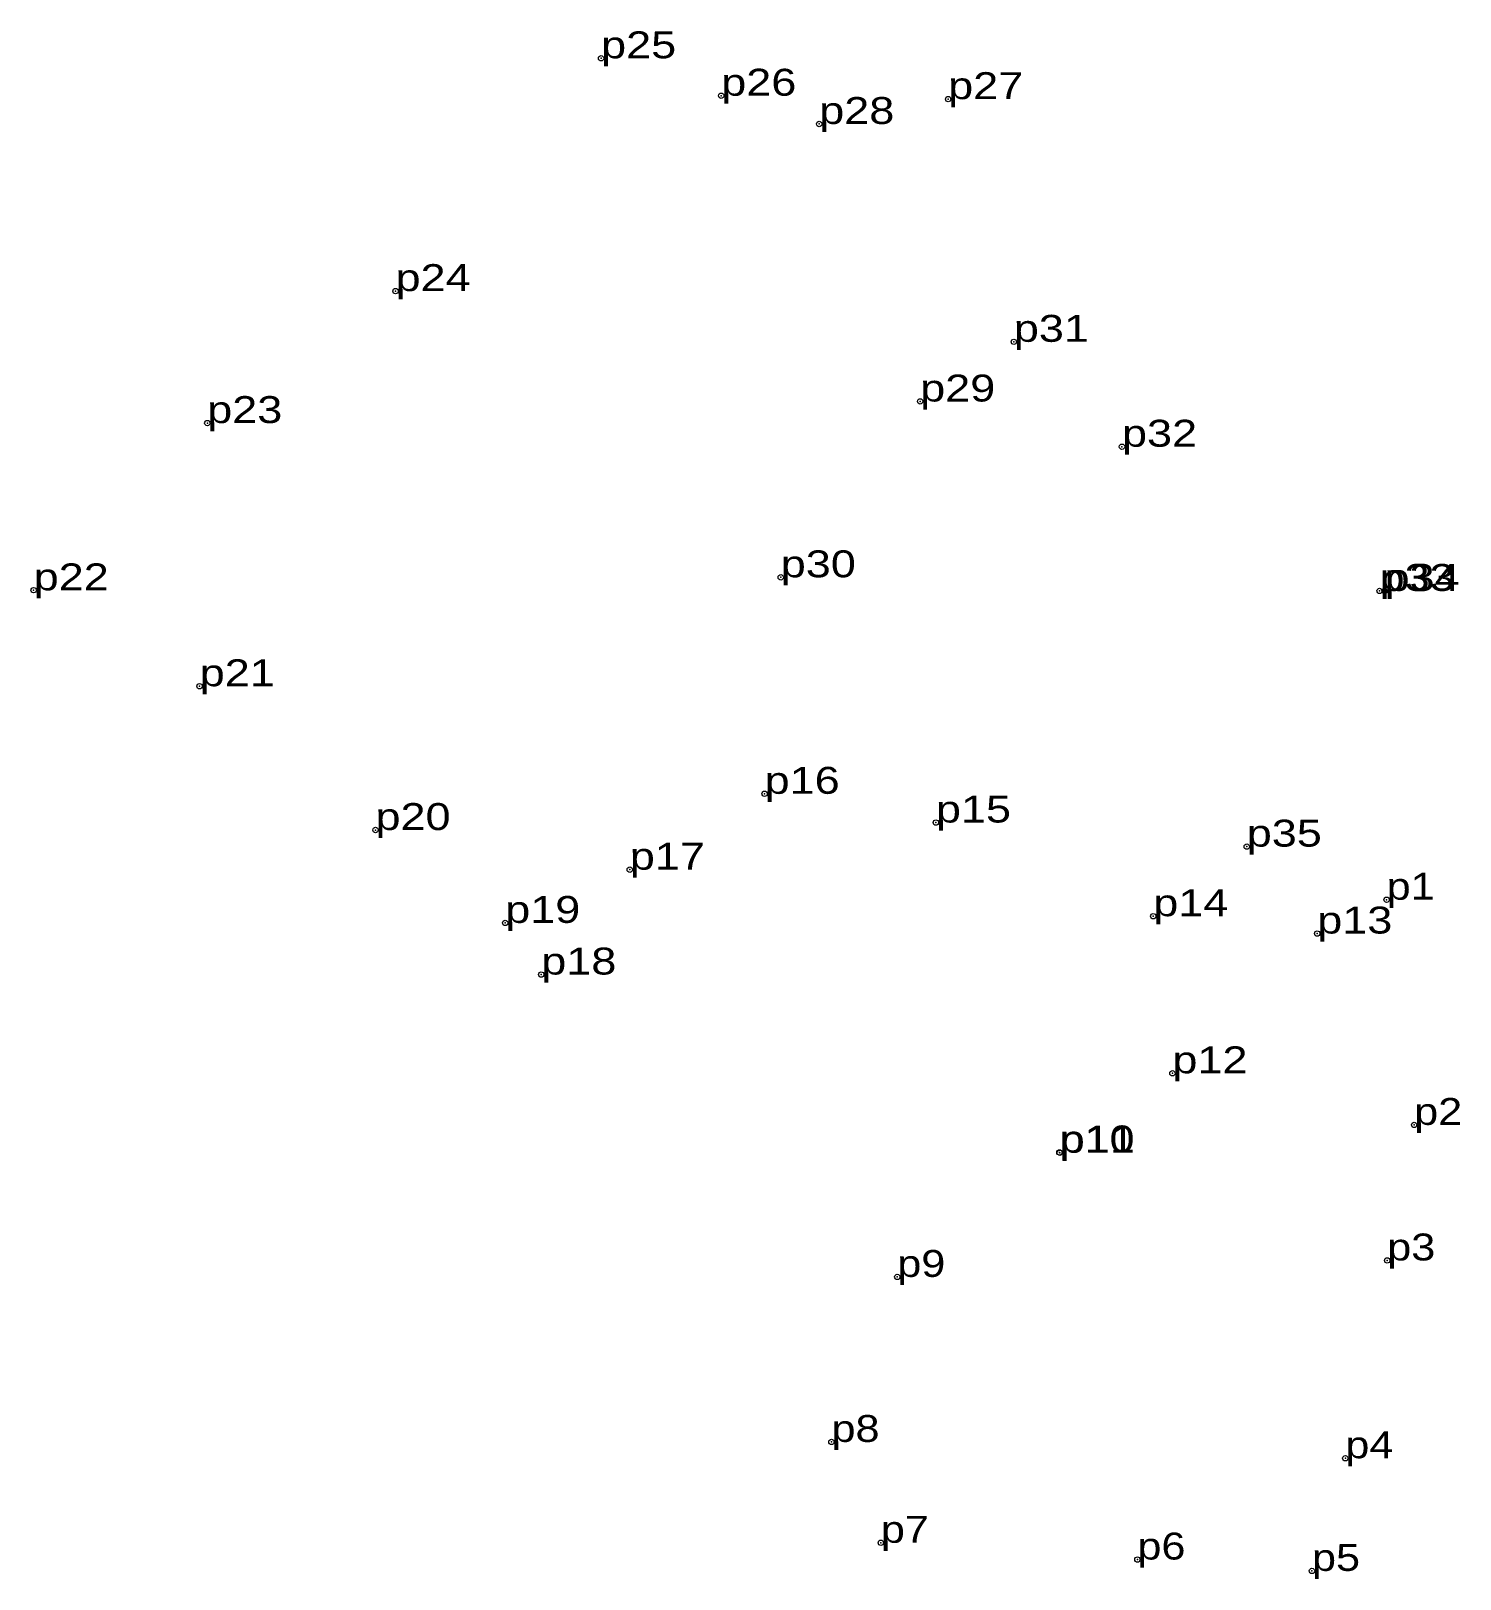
# Model space of a CAD drawing. Header units: metres. Extents: x 536275 to 560205, y 1827744 to 1849981.
# Drawn here: x 550046.8 to 550142.3, y 1840815.2 to 1840918.7 of the extents above; entities that cross this region are included whole.
import ezdxf

# ---------------------------------------------------------------- set-up
doc = ezdxf.new("R2010")
doc.units = ezdxf.units.M
doc.header["$LTSCALE"] = 0.72
doc.header["$PDMODE"] = 32
doc.header["$PDSIZE"] = 0.36
doc.layers.add('12', color=7, linetype='Continuous')
doc.layers.add('7', color=7, linetype='Continuous', lineweight=13)

msp = doc.modelspace()

# ---------------------------------------------------------------- texts
at = {"layer": '12'}
for s, width, p in [('p25', 1.25, (550084.93, 1840916.88)), ('p26', 1.25, (550092.96, 1840914.38)), ('p27', 1.25, (550108.13, 1840914.15)), ('p28', 1.25, (550099.51, 1840912.49)), ('p24', 1.25, (550071.19, 1840901.32)), ('p31', 1.25, (550112.52, 1840897.93)), ('p29', 1.25, (550106.26, 1840893.94)), ('p23', 1.25, (550058.6, 1840892.5)), ('p32', 1.25, (550119.75, 1840890.92)), ('p30', 1.25, (550096.94, 1840882.19)), ('p22', 1.25, (550047, 1840881.32)), ('p33', 1.25, (550136.97, 1840881.28)), ('p34', 1.25, (550137.3, 1840881.28)), ('p21', 1.25, (550058.1, 1840874.91)), ('p16', 1.25, (550095.86, 1840867.72)), ('p20', 1.25, (550069.85, 1840865.3)), ('p15', 1.25, (550107.31, 1840865.8)), ('p35', 1.25, (550128.09, 1840864.19)), ('p17', 1.25, (550086.85, 1840862.65)), ('p1', 1.2, (550137.44, 1840860.64)), ('p19', 1.25, (550078.52, 1840859.09)), ('p14', 1.25, (550121.84, 1840859.54)), ('p13', 1.25, (550132.8, 1840858.38)), ('p18', 1.25, (550080.93, 1840855.64)), ('p12', 1.25, (550123.12, 1840849.04)), ('p2', 1.2, (550139.28, 1840845.59)), ('p10', 1.25, (550115.57, 1840843.75)), ('p11', 1.25, (550115.59, 1840843.73)), ('p3', 1.2, (550137.48, 1840836.53)), ('p9', 1.2, (550104.73, 1840835.43)), ('p8', 1.2, (550100.33, 1840824.4)), ('p4', 1.2, (550134.68, 1840823.31)), ('p7', 1.2, (550103.63, 1840817.66)), ('p6', 1.2, (550120.78, 1840816.54)), ('p5', 1.2, (550132.45, 1840815.78))]:
    msp.add_text(s, height=1.8, dxfattribs=dict(at, width=width)).set_placement(p)

# ---------------------------------------------------------------- linework, layer by layer
at = {"layer": '7'}
for p in [(550084.93, 1840916.88), (550092.96, 1840914.38), (550108.13, 1840914.15), (550099.51, 1840912.49), (550071.19, 1840901.32), (550112.52, 1840897.93), (550106.26, 1840893.95), (550058.61, 1840892.5), (550119.75, 1840890.92), (550096.94, 1840882.19), (550047, 1840881.33), (550136.97, 1840881.28), (550137.3, 1840881.28), (550058.09, 1840874.91), (550095.86, 1840867.72), (550107.31, 1840865.8), (550069.85, 1840865.3), (550128.09, 1840864.19), (550086.85, 1840862.65), (550137.44, 1840860.64), (550121.84, 1840859.54), (550078.52, 1840859.09), (550132.8, 1840858.38), (550080.93, 1840855.64), (550123.12, 1840849.04), (550139.28, 1840845.59), (550115.57, 1840843.75), (550115.59, 1840843.73), (550137.48, 1840836.53), (550104.73, 1840835.43), (550100.33, 1840824.4), (550134.68, 1840823.31), (550103.63, 1840817.66), (550120.78, 1840816.54), (550132.45, 1840815.78)]:
    msp.add_point(p, dxfattribs=at)

msp.set_redraw_order([(e.dxf.handle, doc.entitydb.next_handle()) for e in msp.query("TEXT MTEXT ATTDEF DIMENSION ARC_DIMENSION")])  # texts and dimensions are drawn at this point

doc.saveas('drawing.dxf')
